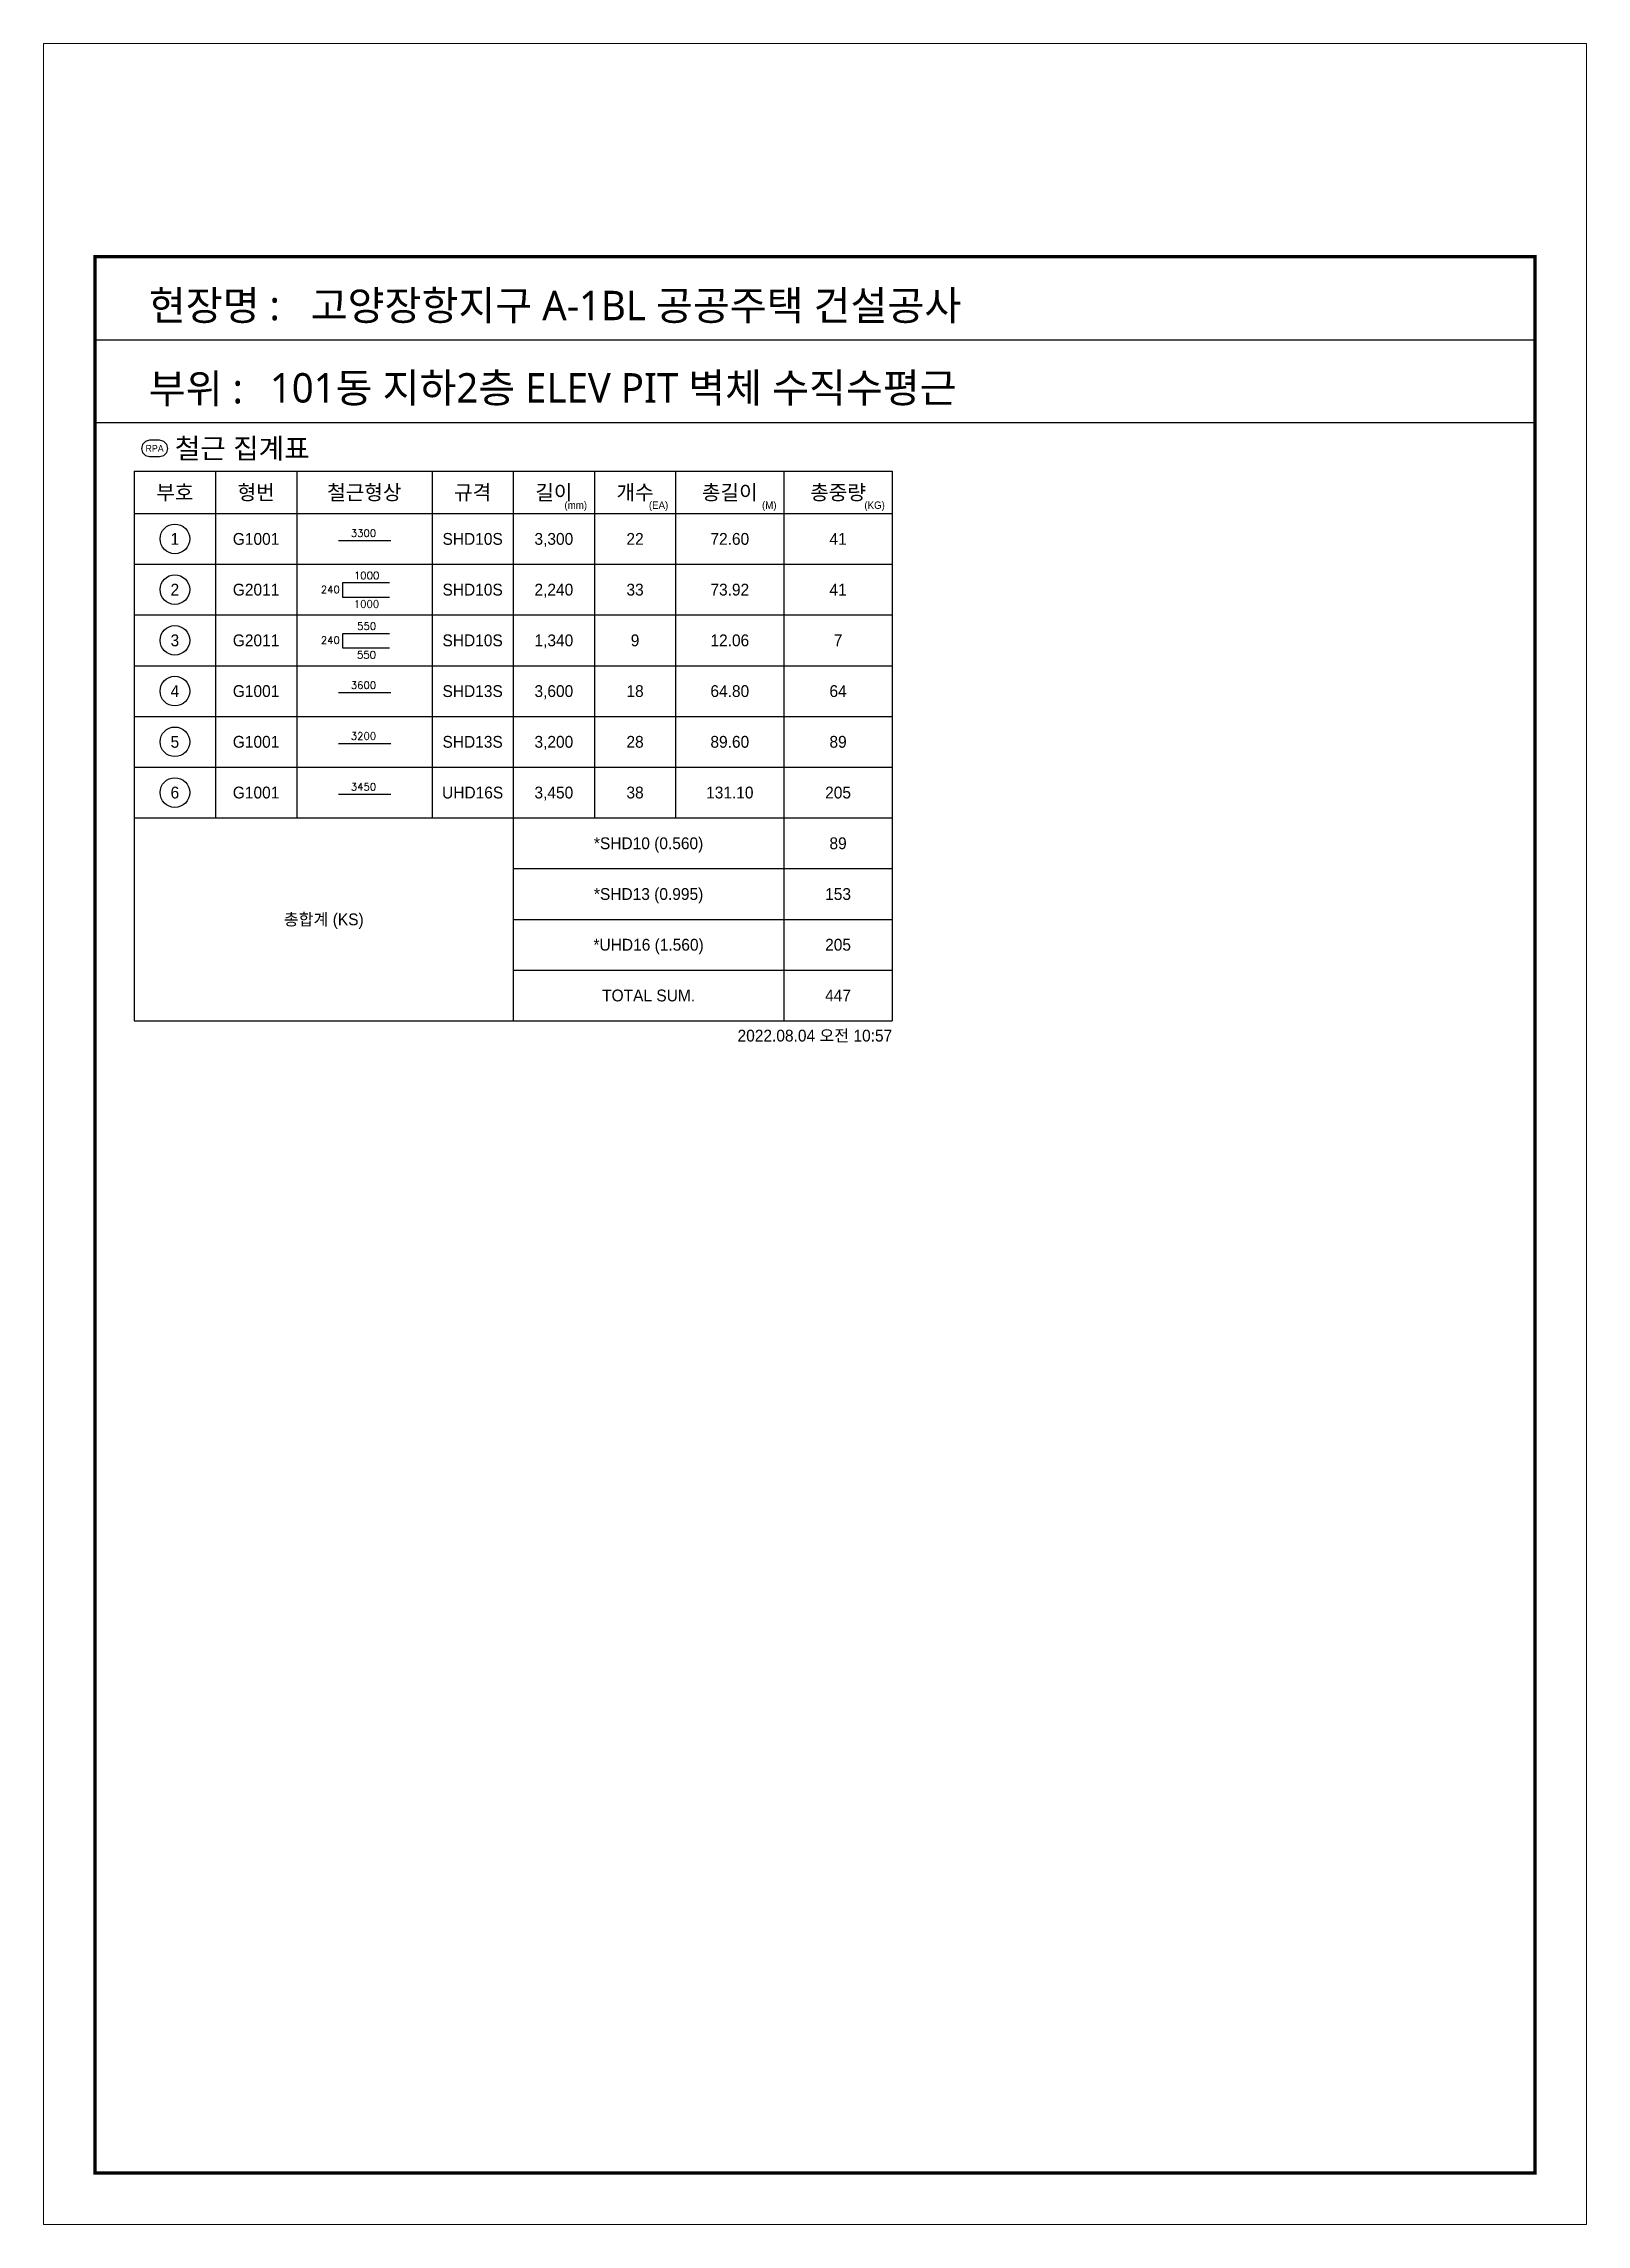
# Model space of a CAD drawing. Header units: millimetres. Extents: x 317501 to 814054, y -400799 to -14117.
# Drawn here: x 439421 to 448493, y -378455 to -365625 of the extents above; entities that cross this region are included whole.
import ezdxf
from ezdxf.enums import TextEntityAlignment as Align

# ---------------------------------------------------------------- set-up
doc = ezdxf.new("R2010")
doc.units = ezdxf.units.MM
doc.header["$LTSCALE"] = 38
for name, color, linetype in [('AMAC-TITLE', 7, 'Continuous'), ('FORM-L', 7, 'Continuous'), ('RP_DIM', 7, 'Continuous'), ('SHOPLINE', 7, 'Continuous'), ('XDIM', 7, 'Continuous')]:
    doc.layers.add(name, color=color, linetype=linetype)
doc.layers.add('TEXT', color=3, linetype='Continuous', lineweight=9)
doc.styles.add('RPWK1', font='Dotum.ttf', dxfattribs={"bigfont": 'whgtxt.shx'})
doc.styles.add('XRebar2', font='Romans.shx')
doc.styles.add('돋움', font='malgun.ttf')

msp = doc.modelspace()

# ---------------------------------------------------------------- texts
at = {"layer": 'AMAC-TITLE', "color": 2, "linetype": 'Continuous', "style": '돋움'}
msp.add_text('101동 지하2층 ELEV PIT 벽체 수직수평근', height=173.008, dxfattribs=at).set_placement((440751.3, -367736.6))
at = {"layer": 'RP_DIM', "color": 7, "linetype": 'Continuous', "ltscale": 100, "style": 'RPWK1'}
msp.add_text('철근 집계표', height=119.39, dxfattribs=at).set_placement((440192.7, -368006.6), align=Align.MIDDLE_LEFT)
for s, height, p in [('RPA', 39.8, (440073.3, -368006.6)), ('부호', 87.05, (440192.7, -368265.3)), ('형번', 87.05, (440670.2, -368265.3)), ('철근형상', 87.05, (441307, -368265.3)), ('규격', 87.05, (441943.7, -368265.3)), ('길이', 87.05, (442421.2, -368265.3)), ('개수', 87.05, (442898.8, -368265.3)), ('총길이', 87.05, (443455.9, -368265.3)), ('총중량', 87.05, (444092.6, -368265.3)), ('1', 69.6, (440192.7, -368538.9)), ('G1001', 69.64, (440670.2, -368538.9)), ('SHD10S', 69.64, (441943.7, -368538.9)), ('3,300', 69.64, (442421.2, -368538.9)), ('22', 69.64, (442898.8, -368538.9)), ('72.60', 69.64, (443455.9, -368538.9)), ('41', 69.64, (444092.6, -368538.9)), ('2', 69.6, (440192.7, -368837.4)), ('G2011', 69.64, (440670.2, -368837.4)), ('SHD10S', 69.64, (441943.7, -368837.4)), ('2,240', 69.64, (442421.2, -368837.4)), ('33', 69.64, (442898.8, -368837.4)), ('73.92', 69.64, (443455.9, -368837.4)), ('41', 69.64, (444092.6, -368837.4)), ('3', 69.6, (440192.7, -369135.8)), ('G2011', 69.64, (440670.2, -369135.8)), ('SHD10S', 69.64, (441943.7, -369135.8)), ('1,340', 69.64, (442421.2, -369135.8)), ('9', 69.6, (442898.8, -369135.8)), ('12.06', 69.64, (443455.9, -369135.8)), ('7', 69.6, (444092.6, -369135.8)), ('4', 69.6, (440192.7, -369434.3)), ('G1001', 69.64, (440670.2, -369434.3)), ('SHD13S', 69.64, (441943.7, -369434.3)), ('3,600', 69.64, (442421.2, -369434.3)), ('18', 69.64, (442898.8, -369434.3)), ('64.80', 69.64, (443455.9, -369434.3)), ('64', 69.64, (444092.6, -369434.3)), ('5', 69.6, (440192.7, -369732.8)), ('G1001', 69.64, (440670.2, -369732.8)), ('SHD13S', 69.64, (441943.7, -369732.8)), ('3,200', 69.64, (442421.2, -369732.8)), ('28', 69.64, (442898.8, -369732.8)), ('89.60', 69.64, (443455.9, -369732.8)), ('89', 69.64, (444092.6, -369732.8)), ('6', 69.6, (440192.7, -370031.2)), ('G1001', 69.64, (440670.2, -370031.2)), ('UHD16S', 69.64, (441943.7, -370031.2)), ('3,450', 69.64, (442421.2, -370031.2)), ('38', 69.64, (442898.8, -370031.2)), ('131.10', 69.64, (443455.9, -370031.2)), ('205', 69.64, (444092.6, -370031.2)), ('*SHD10 (0.560)', 69.642, (442978.4, -370329.7)), ('89', 69.64, (444092.6, -370329.7)), ('*SHD13 (0.995)', 69.642, (442978.4, -370628.2)), ('153', 69.64, (444092.6, -370628.2)), ('총합계 (KS)', 69.64, (441068.2, -370777.4)), ('*UHD16 (1.560)', 69.642, (442978.4, -370926.6)), ('205', 69.64, (444092.6, -370926.6)), ('TOTAL SUM.', 69.64, (442978.4, -371225.1)), ('447', 69.64, (444092.6, -371225.1))]:
    msp.add_text(s, height=height, dxfattribs=at).set_placement(p, align=Align.MIDDLE_CENTER)
for s, p in [('(mm)', (442616.5, -368375.2)), ('(EA)', (443094, -368375.2)), ('(M)', (443730.7, -368375.2)), ('(KG)', (444367.5, -368375.2))]:
    msp.add_text(s, height=43.53, dxfattribs=at).set_placement(p, align=Align.BOTTOM_RIGHT)
msp.add_text('2022.08.04 오전 10:57', height=69.642, dxfattribs=at).set_placement((444411, -371426.5), align=Align.TOP_RIGHT)

# ---------------------------------------------------------------- blocks, each defined once
blk = doc.blocks.new('zsdfhetshts')
blk.add_lwpolyline([(0, 0), (15120, 0), (15120, 21384), (0, 21384)], close=True)
at = {"layer": 'FORM-L', "const_width": 32.6}
blk.add_lwpolyline([(504, 504), (14616, 504), (14616, 19296), (504, 19296)], close=True, dxfattribs=at)
at = {"layer": 'SHOPLINE'}
blk.add_line((504, 18480), (14625, 18480), dxfattribs=at)
blk.add_lwpolyline([(504, 19296), (14616, 19296), (14616, 17664), (504, 17664)], close=True, dxfattribs=at)
at = {"layer": 'AMAC-TITLE', "color": 3, "linetype": 'Continuous', "style": '돋움'}
for s, height, p in [('현장명 :', 288.3, (1031, 18672)), ('고양장항지구 A-1BL 공공주택 건설공사', 288.35, (2618, 18672)), ('부위 :', 288.3, (1031, 17857))]:
    blk.add_text(s, height=height, dxfattribs=at).set_placement(p)
blk = doc.blocks.new('DHS_G1001')
at = {"layer": 'XDIM', "color": 1, "linetype": 'Continuous', "ltscale": 2.91412e-318}
blk.add_lwpolyline([(-768, -45), (780, -45)], dxfattribs=at)
at = {"layer": 'XDIM', "color": 3, "linetype": 'Continuous', "ltscale": 2.91412e-318, "style": 'XRebar2'}
blk.add_attdef('A', text='', height=219, dxfattribs=at).set_placement((-27, -3), align=Align.BOTTOM_CENTER)
blk = doc.blocks.new('DHS_G2011')
at = {"layer": 'XDIM', "color": 1, "linetype": 'Continuous', "ltscale": 2.33129e-317}
blk.add_lwpolyline([(738, -228), (-633, -228), (-633, 207), (738, 207)], dxfattribs=at)
at = {"layer": 'XDIM', "color": 3, "linetype": 'Continuous', "ltscale": 2.33129e-317, "style": 'XRebar2'}
blk.add_attdef('B', text='', height=219, dxfattribs=at).set_placement((-726, 3), align=Align.MIDDLE_RIGHT)
blk.add_attdef('C', text='', height=219, dxfattribs=at).set_placement((66, 246), align=Align.BOTTOM_CENTER)
blk.add_attdef('A', text='', height=219, dxfattribs=at).set_placement((63, -315), align=Align.TOP_CENTER)

# ---------------------------------------------------------------- linework, layer by layer
at = {"layer": 'RP_DIM', "color": 253, "linetype": 'Continuous', "ltscale": 100}
for p, q in [((440073.3, -368006.6), (440073.9, -368006.6)), ((440073.3, -368006.6), (440073.9, -368006.6)), ((440073.3, -368006.6), (440073.9, -368006.6)), ((440073.3, -368006.6), (440073.9, -368006.6)), ((439953.9, -368141), (444411, -368141)), ((439953.9, -368141), (439953.9, -371374.3)), ((440431.5, -368141), (440431.5, -368389.7)), ((440909, -368141), (440909, -368389.7)), ((441704.9, -368141), (441704.9, -368389.7)), ((442182.5, -368141), (442182.5, -368389.7)), ((442660, -368141), (442660, -368389.7)), ((443137.5, -368141), (443137.5, -368389.7)), ((443774.3, -368141), (443774.3, -368389.7)), ((444411, -368141), (444411, -368389.7)), ((444411, -368141), (444411, -371374.3)), ((439953.9, -368389.7), (444411, -368389.7)), ((440431.5, -368389.7), (440431.5, -370180.5)), ((440909, -368389.7), (440909, -370180.5)), ((441704.9, -368389.7), (441704.9, -370180.5)), ((442182.5, -368389.7), (442182.5, -371374.3)), ((442660, -368389.7), (442660, -370180.5)), ((443137.5, -368389.7), (443137.5, -370180.5)), ((443774.3, -368389.7), (443774.3, -371374.3)), ((439953.9, -368688.1), (444411, -368688.1)), ((439953.9, -368986.6), (444411, -368986.6)), ((439953.9, -369285.1), (444411, -369285.1)), ((439953.9, -369583.5), (444411, -369583.5)), ((439953.9, -369882), (444411, -369882)), ((439953.9, -370180.5), (444411, -370180.5)), ((442182.5, -370478.9), (444411, -370478.9)), ((442182.5, -370777.4), (444411, -370777.4)), ((442182.5, -371075.9), (444411, -371075.9)), ((439953.9, -371374.3), (444411, -371374.3))]:
    msp.add_line(p, q, dxfattribs=at)
at = {"layer": 'RP_DIM', "color": 7, "linetype": 'Continuous', "ltscale": 100}
msp.add_lwpolyline([(440043.5, -368054.4), (440103.2, -368054.4), (440127, -368048), (440144.5, -368030.5), (440150.9, -368006.6), (440144.5, -367982.8), (440127, -367965.3), (440103.2, -367958.9), (440043.5, -367958.9), (440019.6, -367965.3), (440002.1, -367982.8), (439995.7, -368006.6), (440002.1, -368030.5), (440019.6, -368048), (440043.5, -368054.4)], dxfattribs=at)
for centre in [(440192.7, -368538.9), (440192.7, -368837.4), (440192.7, -369135.8), (440192.7, -369434.3), (440192.7, -369732.8), (440192.7, -370031.2)]:
    msp.add_circle(centre, 87.1, dxfattribs=at)
at = {"layer": 'RP_DIM', "color": 253, "linetype": 'Continuous', "ltscale": 100}
msp.add_solid([(439953.9, -368141), (439954, -368141), (439953.9, -368141)], dxfattribs=at)

# ---------------------------------------------------------------- block references
at = {"layer": 'RP_DIM', "color": 7, "linetype": 'Continuous', "ltscale": 100, "xscale": 0.198976, "yscale": 0.198976, "zscale": 0.198976}
for name, p, values in [('DHS_G1001', (441307, -368538.9), {'A': '3300'}), ('DHS_G2011', (441307, -368837.4), {'A': '1000', 'B': '240', 'C': '1000'}), ('DHS_G2011', (441307, -369135.8), {'A': '550', 'B': '240', 'C': '550'}), ('DHS_G1001', (441307, -369434.3), {'A': '3600'}), ('DHS_G1001', (441307, -369732.8), {'A': '3200'}), ('DHS_G1001', (441307, -370031.2), {'A': '3450'})]:
    msp.add_blockref(name, p, dxfattribs=at).add_auto_attribs(values)
at = {"layer": 'TEXT', "color": 4, "xscale": 0.6, "yscale": 0.6, "zscale": 0.6}
msp.add_blockref('zsdfhetshts', (439420.9, -378455.3), dxfattribs=at)

msp.set_redraw_order([(e.dxf.handle, doc.entitydb.next_handle()) for e in msp.query("TEXT MTEXT ATTDEF DIMENSION ARC_DIMENSION")])  # texts and dimensions are drawn at this point

doc.saveas('drawing.dxf')
